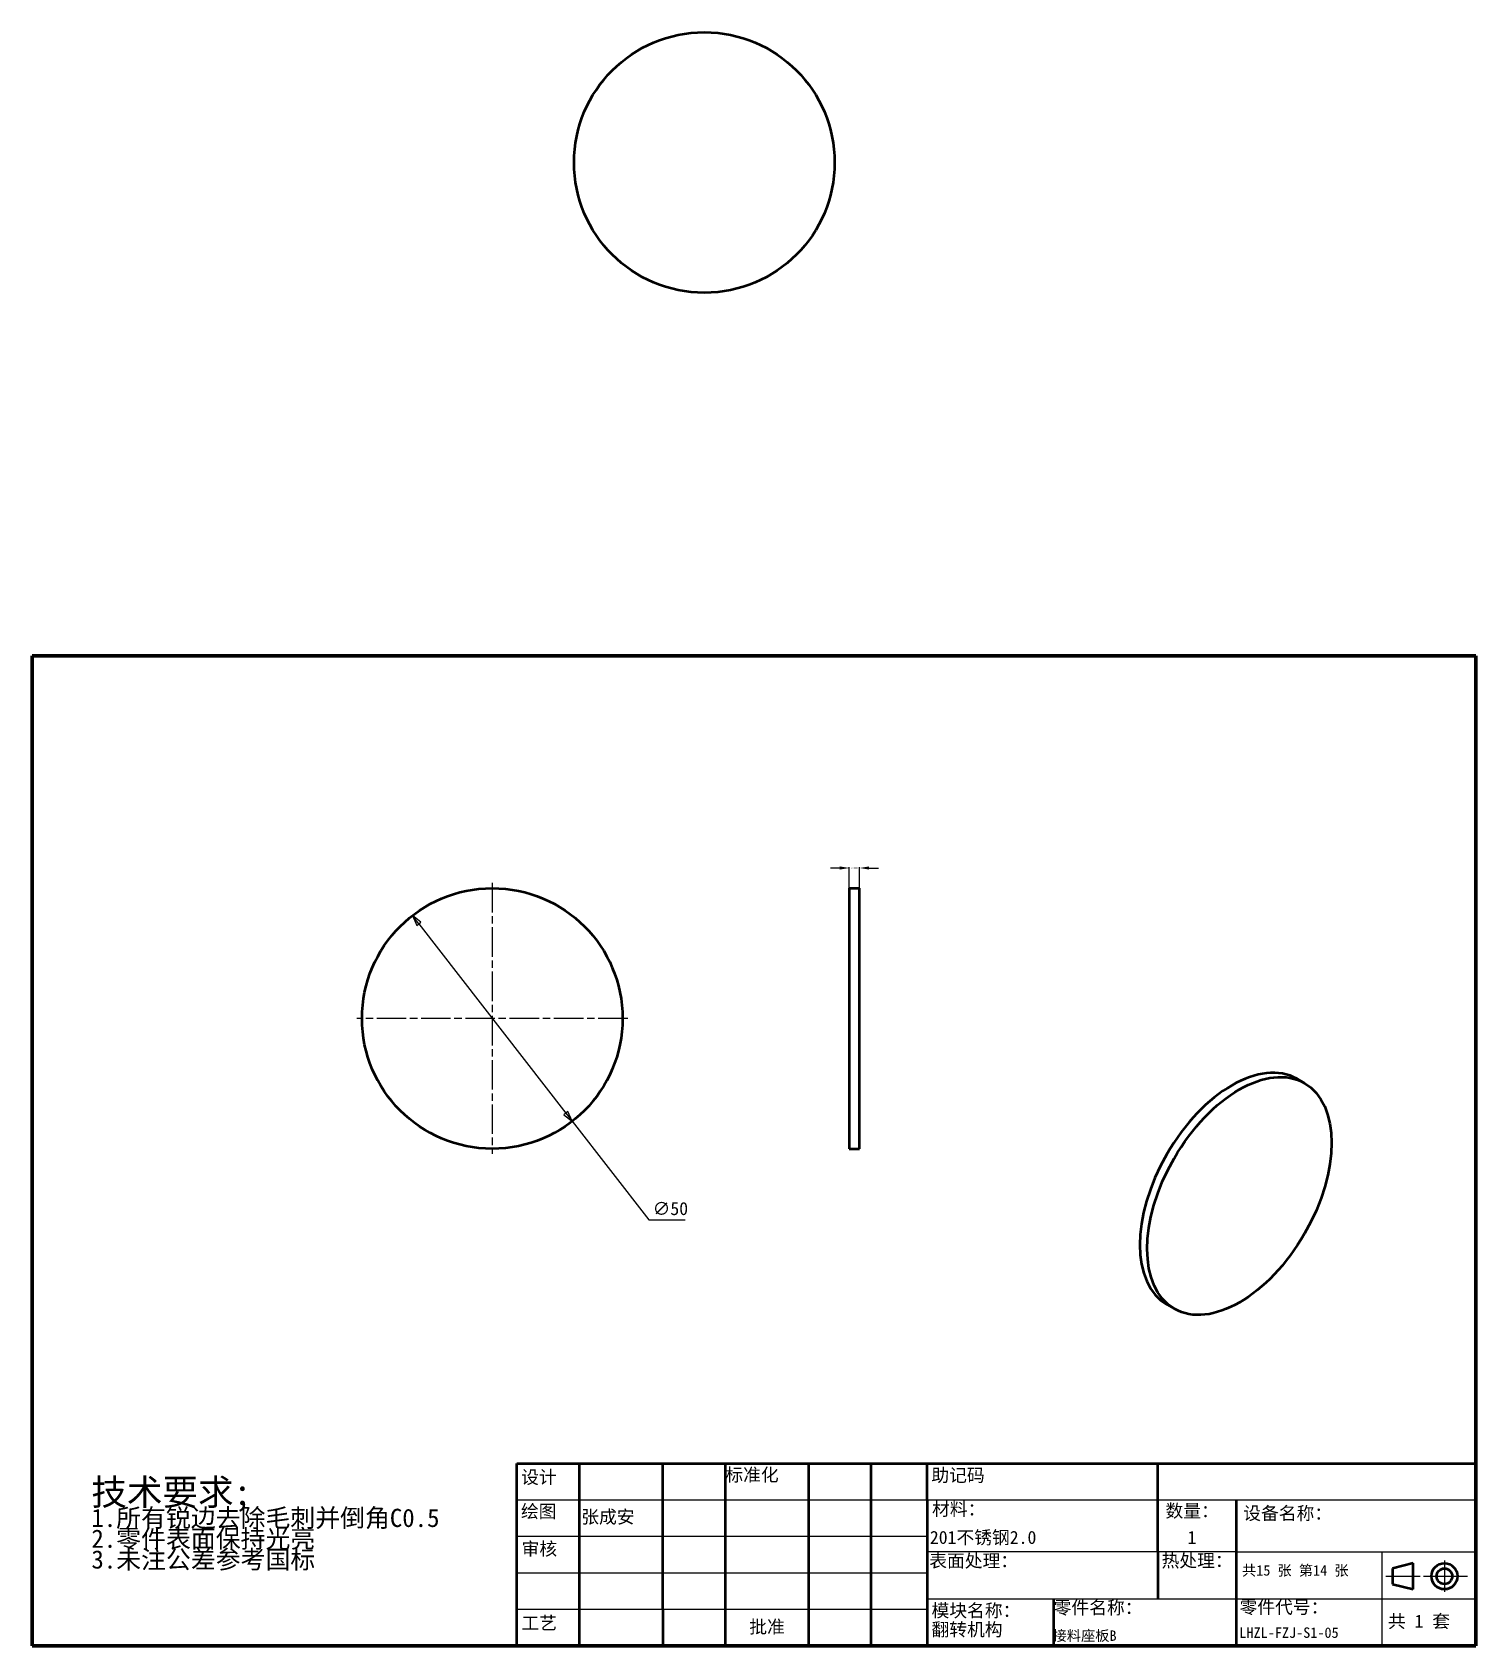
# Model space of a CAD drawing. Header units: millimetres. Extents: x 10 to 67366, y -21000 to 420.
# Drawn here: x 10 to 287, y 10 to 319.7 of the extents above; entities that cross this region are included whole.
import ezdxf
from ezdxf.enums import TextEntityAlignment as Align

# ---------------------------------------------------------------- set-up
doc = ezdxf.new("R2010")
doc.units = ezdxf.units.MM
doc.linetypes.add('CHAIN', pattern=[0.3543, 0.2362, -0.0295, 0.0591, -0.0295])
doc.layers.add('中心标记 (ISO)', color=1, linetype='Continuous', lineweight=25, true_color=0xff0000)
doc.layers.add('尺寸 (ISO)', color=5, linetype='Continuous', lineweight=25, true_color=0x0000ff)
for name, color, linetype, lineweight in [('可见 (ISO)', 7, 'Continuous', 50), ('图框 (ISO)', 7, 'Continuous', 70), ('标注线', 3, 'Continuous', 18), ('标题 (ISO)', 7, 'Continuous', 50), ('符号 (ISO)', 7, 'Continuous', 25)]:
    doc.layers.add(name, color=color, linetype=linetype, lineweight=lineweight)
doc.styles.add('DIM', font='romans.shx', dxfattribs={"width": 0.8, "bigfont": 'bigfont.shx'})
doc.styles.get("Standard").update_dxf_attribs({"font": 'simfang.ttf'})
doc.styles.add('文本样式19', font='tahoma.ttf')
doc.styles.add('文本样式91', font='simfang.ttf')
doc.styles.add('注释文本 (ISO)', font='simfang.ttf')
doc.dimstyles.get("Standard").update_dxf_attribs({"dimtxt": 0.18, "dimasz": 0.18, "dimexe": 0.18, "dimexo": 0.0625, "dimgap": 0.09, "dimtad": 0, "dimtih": 1, "dimtoh": 1, "dimdec": 4, "dimzin": 0, "dimdsep": 46, "dimtxsty": 'Standard', "dimcen": 0.09, "dimadec": 0, "dimazin": 0, "dimtfac": 1, "dimtdec": 4, "dimtofl": 0, "dimtmove": 0, "dimatfit": 3, "dimfxl": 0, "dimtolj": 1, "dimtzin": 0, "dimarcsym": 0})
doc.dimstyles.new('默认 (GB)', dxfattribs={"dimtxt": 2.5, "dimasz": 2, "dimexe": 1, "dimexo": 0, "dimgap": 0.75, "dimtad": 1, "dimtoh": 1, "dimrnd": 1e-08, "dimdsep": 46, "dimtxsty": '注释文本 (ISO)', "dimblk": 'Filled-2', "dimcen": 0.09, "dimdle": 10, "dimclrd": 256, "dimclre": 256, "dimclrt": 256, "dimaunit": 1, "dimadec": 3, "dimazin": 2, "dimtfac": 0.52, "dimtmove": 0, "dimatfit": 3, "dimldrblk": 'Filled-1', "dimfxl": 0, "dimtolj": 1, "dimlwd": -1, "dimlwe": -1, "dimarcsym": 0})

msp = doc.modelspace()

# ---------------------------------------------------------------- texts
at = {"layer": '符号 (ISO)', "insert": (231.70518, 32.03918), "char_height": 2.5, "attachment_point": 1, "style": '注释文本 (ISO)'}
msp.add_mtext('{1}', dxfattribs=at)

# ---------------------------------------------------------------- blocks, each defined once
blk = doc.blocks.new('图框 A3-A4')
at = {"layer": '图框 (ISO)'}
for p, q in [((287, 200), (10, 200)), ((10, 200), (10, 10)), ((287, 10), (287, 200)), ((10, 10), (287, 10))]:
    blk.add_line(p, q, dxfattribs=at)
blk = doc.blocks.new('标题栏 GB1')
at = {"layer": '标题 (ISO)'}
for p, q in [((194.57, 65.23), (194.57, 72.23)), ((194.57, 72.23), (378.57, 72.23)), ((206.57, 65.23), (206.57, 72.23)), ((222.57, 65.23), (222.57, 72.23)), ((234.57, 65.23), (234.57, 72.23)), ((250.57, 65.23), (250.57, 72.23)), ((262.57, 65.23), (262.57, 72.23)), ((273.31, 65.23), (273.31, 72.23)), ((317.57, 65.23), (317.57, 72.23)), ((378.57, 72.23), (378.57, 65.23)), ((194.57, 37.23), (194.57, 65.23)), ((206.57, 37.23), (206.57, 65.23)), ((222.57, 44.23), (222.57, 65.23)), ((234.57, 37.23), (234.57, 65.23)), ((250.57, 37.23), (250.57, 65.23)), ((262.57, 37.23), (262.57, 65.23)), ((273.31, 65.23), (273.31, 37.23)), ((317.57, 55.23), (317.57, 65.23)), ((378.57, 65.23), (378.57, 37.23)), ((317.57, 55.23), (317.57, 46.23)), ((366.57, 53.06), (362.57, 52.06)), ((366.57, 48.06), (366.57, 53.06)), ((362.57, 52.06), (362.57, 49.06)), ((362.57, 49.06), (366.57, 48.06)), ((222.57, 44.23), (222.57, 37.23)), ((297.57, 46.23), (297.57, 37.23)), ((378.57, 37.23), (194.57, 37.23))]:
    blk.add_line(p, q, dxfattribs=at)
at = {"layer": '标题 (ISO)', "lineweight": 25}
for p, q in [((194.57, 65.23), (273.31, 65.23)), ((273.31, 65.23), (378.57, 65.23)), ((194.57, 58.23), (273.31, 58.23)), ((332.57, 55.23), (273.31, 55.23)), ((332.57, 55.23), (378.57, 55.23)), ((360.57, 55.23), (360.57, 46.23)), ((372.58, 53.56), (372.58, 47.56)), ((194.57, 51.23), (273.31, 51.23)), ((361.32, 50.56), (367.88, 50.56)), ((368.55, 50.56), (370.07, 50.56)), ((370.07, 50.56), (376.97, 50.56)), ((194.57, 44.23), (273.31, 44.23)), ((273.31, 46.23), (378.57, 46.23)), ((360.57, 46.23), (360.57, 37.23))]:
    blk.add_line(p, q, dxfattribs=at)
at = {"layer": '标题 (ISO)', "lineweight": 50}
blk.add_line((332.57, 65.23), (332.57, 37.23), dxfattribs=at)
at = {"layer": '标题 (ISO)'}
for radius in [2.5, 1.5]:
    blk.add_circle((372.57, 50.56), radius, dxfattribs=at)
at = {"layer": '标题 (ISO)', "char_height": 2.5, "style": '注释文本 (ISO)'}
for s, insert, attachment_point in [('\\f仿宋|b0|i0;标准化', (234.57, 71.28), 1), ('助记码', (274.11, 71.21), 1), ('\\f仿宋|b0|i0;设计', (195.38, 70.83), 1), ('\\f仿宋|b0|i0;材料：', (274.24, 64.72), 1), ('\\f仿宋|b0|i0;绘图', (195.35, 64.28), 1), ('张成安', (206.92, 63.22), 1), ('\\f仿宋|b0|i0;数量：', (319.04, 64.37), 1), ('\\f仿宋|b0|i0;审核', (195.48, 57.07), 1), ('\\f仿宋|b0|i0;热处理：', (318.29, 54.82), 1), ('\\f仿宋|b0|i0;零件名称：', (297.57, 45.8), 1), ('\\f仿宋|b0|i0;零件代号：', (333.25, 45.9), 1), ('\\f仿宋|b0|i0;批准', (242.57, 40.73), 5)]:
    blk.add_mtext(s, dxfattribs=dict(at, insert=insert, attachment_point=attachment_point))
at = {"layer": '标题 (ISO)', "char_height": 2.5, "attachment_point": 1, "style": '注释文本 (ISO)'}
for s, insert, line_spacing_factor in [('设备名称：\\P', (333.96, 63.91), 0.856364), ('模块名称：\\P\\fArial|b0|i0;\\H2.5000;翻转机构', (274.14, 45.23), 0.872369)]:
    blk.add_mtext(s, dxfattribs=dict(at, insert=insert, line_spacing_factor=line_spacing_factor))
at = {"layer": '标题 (ISO)', "attachment_point": 1, "style": '注释文本 (ISO)'}
for s, insert, char_height, width in [('\\f仿宋|b0|i0;表面处理：', (273.7, 54.78), 2.5, 18.7135), ('\\f仿宋|b0|i0;\\H2.0000;共15 张 第14 张', (333.72, 52.69), 2, 27.2374), ('  共 1 套', (358.32, 43.18), 2.5, 17.7919), ('\\f仿宋|b0|i0;工艺', (195.45, 42.85), 2.5, 7.4854)]:
    blk.add_mtext(s, dxfattribs=dict(at, insert=insert, char_height=char_height, width=width))
at = {"layer": '标题 (ISO)'}
for tag, p, height, style in [('材料_001', (273.82, 56.77), 2.5, '注释文本 (ISO)'), ('零件代号_001', (297.37, 38.16), 2, '文本样式91'), ('描述_001', (333.22, 38.74), 2, '文本样式91')]:
    blk.add_attdef(tag, p, '', height=height, dxfattribs=dict(at, style=style))
at = {"layer": '标题 (ISO)', "style": '文本样式91'}
blk.add_attdef('热处理', text='', height=2, dxfattribs=at).set_placement((318.2, 50.63), align=Align.TOP_LEFT)
at = {"layer": '标题 (ISO)', "style": '文本样式19'}
for tag, p in [('工程核准人', (256.57, 40.73)), ('工程批准日期', (267.94, 40.73))]:
    blk.add_attdef(tag, text='', height=1, dxfattribs=at).set_placement(p, align=Align.MIDDLE_CENTER)
blk = doc.blocks.new('Filled-2')
at = {"color": 0}
for p, q in [((0, 0), (-1, 0.25)), ((-1, 0.25), (-1, -0.25)), ((-1, 0), (0, 0)), ((-1, -0.25), (0, 0))]:
    blk.add_line(p, q, dxfattribs=at)
at = {"color": 0, "flags": 128}
blk.add_lwpolyline([(-1, -0.25), (0, 0), (-1, 0.25), (-1, -0.25)], dxfattribs=at)
at = {"color": 0}
blk.add_solid([(-1, -0.25), (0, 0), (-1, 0.25), (-1, -0.25)], dxfattribs=at)
blk = doc.blocks.new('*D8')
at = {"layer": 'Defpoints', "color": 0, "transparency": 16777216}
for p in [(82.94, 150.15), (113.61, 110.66)]:
    blk.add_point(p, dxfattribs=at)
at = {"layer": '尺寸 (ISO)', "transparency": 16777216}
for p, q in [((84.17, 148.57), (112.38, 112.24)), ((113.61, 110.66), (128.3, 91.74)), ((128.3, 91.74), (135.28, 91.74))]:
    blk.add_line(p, q, dxfattribs=at)
at = {"layer": '尺寸 (ISO)', "transparency": 16777216, "xscale": 2, "yscale": 2, "zscale": 2}
for p, rotation in [((82.94, 150.15), 127.8331738468102), ((113.61, 110.66), 307.8331738468102)]:
    blk.add_blockref('Filled-2', p, dxfattribs=dict(at, rotation=rotation))
at = {"layer": '尺寸 (ISO)', "transparency": 16777216, "insert": (129.05, 95.16), "char_height": 2.5, "attachment_point": 1, "style": '注释文本 (ISO)'}
blk.add_mtext('\\A1;∅50', dxfattribs=at)
blk = doc.blocks.new('Filled-1')
at = {"color": 0}
for p, q in [((0, 0), (-1, 0.125)), ((-1, 0.125), (-1, -0.125)), ((-1, 0), (0, 0)), ((-1, -0.125), (0, 0))]:
    blk.add_line(p, q, dxfattribs=at)
at = {"color": 0, "flags": 128}
blk.add_lwpolyline([(-1, -0.125), (0, 0), (-1, 0.125), (-1, -0.125)], dxfattribs=at)
at = {"color": 0}
blk.add_solid([(-1, -0.125), (0, 0), (-1, 0.125), (-1, -0.125)], dxfattribs=at)
blk = doc.blocks.new('加工')
at = {"layer": '符号 (ISO)', "insert": (-36.68, 11.05), "char_height": 2.5, "width": 80.4946, "attachment_point": 1, "line_spacing_factor": 0.683636, "style": '注释文本 (ISO)'}
blk.add_mtext('{\\H2x;技术要求;\\P\\H0.7x;1.所有锐边去除毛刺并倒角C0.5\\H2.12498x; \\H0.47059x;\\P2.零件表面保持光亮\\H1.84035x; \\H0.54337x;\\P3.未注公差参考国标\\H1.80945x; }', dxfattribs=at)
blk = doc.blocks.new('*D10')
at = {"color": 0, "lineweight": -2, "transparency": 16777216}
for p, q in [((164.97, 159.28), (163.17, 159.28)), ((166.77, 155.47), (166.77, 159.46)), ((168.77, 155.47), (168.77, 159.46)), ((170.57, 159.28), (172.37, 159.28))]:
    blk.add_line(p, q, dxfattribs=at)
at = {"color": 0, "transparency": 16777216}
for points in [[(164.97, 159.58), (164.97, 158.98), (166.77, 159.28)], [(170.57, 159.58), (170.57, 158.98), (168.77, 159.28)]]:
    blk.add_solid(points, dxfattribs=at)
at = {"layer": 'Defpoints', "color": 0, "transparency": 16777216}
for p in [(168.77, 159.28), (166.77, 155.4), (168.77, 155.4)]:
    blk.add_point(p, dxfattribs=at)
at = {"color": 0, "transparency": 16777216, "insert": (167.77, 159.28), "char_height": 0.25, "attachment_point": 5}
blk.add_mtext('\\A1;2.0000', dxfattribs=at)
blk = doc.blocks.new('*T13')
at = {"color": 0, "linetype": 'ByBlock', "lineweight": -2, "transparency": 16777216}
for p, q in [((0, 0), (127, 0)), ((0, 0), (0, -78)), ((63.5, 0), (63.5, -78)), ((127, 0), (127, -78)), ((0, -39), (127, -39)), ((0, -78), (127, -78))]:
    blk.add_line(p, q, dxfattribs=at)
at = {"color": 0, "transparency": 16777216, "char_height": 10, "width": 60.5, "attachment_point": 5}
for s, insert in [('{\\fSimSun|b0|i0|c134|p2;料 厚}', (31.75, -19.5)), ('{\\fSimSun|b0|i0|c134|p2;件 数}', (95.25, -19.5))]:
    blk.add_mtext(s, dxfattribs=dict(at, insert=insert))
blk = doc.blocks.new('圆心打标')
at = {"layer": '标注线'}
for p, q in [((-2.5, 0), (2.5, 0)), ((0, 2.5), (0, -2.5))]:
    blk.add_line(p, q, dxfattribs=at)
blk = doc.blocks.new('拆图参数')
blk.add_blockref('*T13', (-63.5, 78))
at = {"layer": '标注线'}
blk.add_blockref('圆心打标', (67219.69, -21339.81), dxfattribs=at)
at = {"style": 'DIM', "width": 0.8}
blk.add_attdef('6', text='', height=10, dxfattribs=at).set_placement((-37.13, 18.91), align=Align.MIDDLE_LEFT)
blk.add_attdef('1', text='', height=10, dxfattribs=at).set_placement((36.65, 19.27), align=Align.MIDDLE_CENTER)

# ---------------------------------------------------------------- dimensions: what is measured, and where the dimension line sits
dim = msp.add_linear_dim(base=(168.76571, 159.27673), p1=(166.76571, 155.4031), p2=(168.76571, 155.4031), dimstyle='Standard', override={"dimtxt": 0.25, "dimasz": 1.8})
dim.commit()
dim.dimension.update_dxf_attribs({"geometry": '*D10', "text_midpoint": (167.76571, 159.27673)})
at = {"layer": '尺寸 (ISO)'}
dim = msp.add_diameter_dim_2p(p1=(82.94344, 150.1481), p2=(113.61166, 110.6581), dimstyle='默认 (GB)', override={"dimtih": 1, "dimdec": 2, "dimlfac": 1, "dimtp": 0, "dimtm": 0, "dimtdec": 2, "dimatfit": 2}, dxfattribs=at)
dim.commit()
dim.dimension.update_dxf_attribs({"geometry": '*D8', "text_midpoint": (132.16549, 91.74309), "dimtype": 163})

# ---------------------------------------------------------------- linework, layer by layer
at = {"layer": '中心标记 (ISO)', "linetype": 'CHAIN', "ltscale": 23.990969}
for p, q in [((98.27755, 156.4031), (98.27755, 104.4031)), ((124.27755, 130.4031), (72.27755, 130.4031))]:
    msp.add_line(p, q, dxfattribs=at)
at = {"layer": '可见 (ISO)'}
for p, q in [((166.76571, 155.4031), (166.76571, 105.4031)), ((166.76571, 155.4031), (168.76571, 155.4031)), ((168.76571, 105.4031), (168.76571, 155.4031)), ((252.70465, 118.8052), (254.11887, 117.9908)), ((166.76571, 105.4031), (168.76571, 105.4031)), ((227.75304, 75.47602), (229.16726, 74.66163))]:
    msp.add_line(p, q, dxfattribs=at)
for centre in [(138.97443, 294.69366), (98.27755, 130.4031)]:
    msp.add_circle(centre, 25, dxfattribs=at)
msp.add_ellipse((240.22885, 97.14061), major_axis=(-12.47581, -21.66459), ratio=0.578093116, start_param=3.141592654, end_param=6.283185307, dxfattribs=at)
msp.add_ellipse((241.64306, 96.32622), major_axis=(12.47581, 21.66459), ratio=0.578093116, dxfattribs=at)

# ---------------------------------------------------------------- block references
for name, p, values in [('拆图参数', (143.88323, 341.93844), {'1': '1', '6': '2'}), ('标题栏 GB1', (-91.57114, -27.2252), {'零件代号_001': '接料座板B', '描述_001': 'LHZL-FZJ-S1-05', '材料_001': '201不锈钢2.0'})]:
    msp.add_blockref(name, p).add_auto_attribs(values)
for name, p in [('图框 A3-A4', (0, 0)), ('加工', (58.0258, 30.93925))]:
    msp.add_blockref(name, p)

msp.set_redraw_order([(e.dxf.handle, doc.entitydb.next_handle()) for e in msp.query("TEXT MTEXT ATTDEF DIMENSION ARC_DIMENSION")])  # texts and dimensions are drawn at this point

doc.saveas('drawing.dxf')
